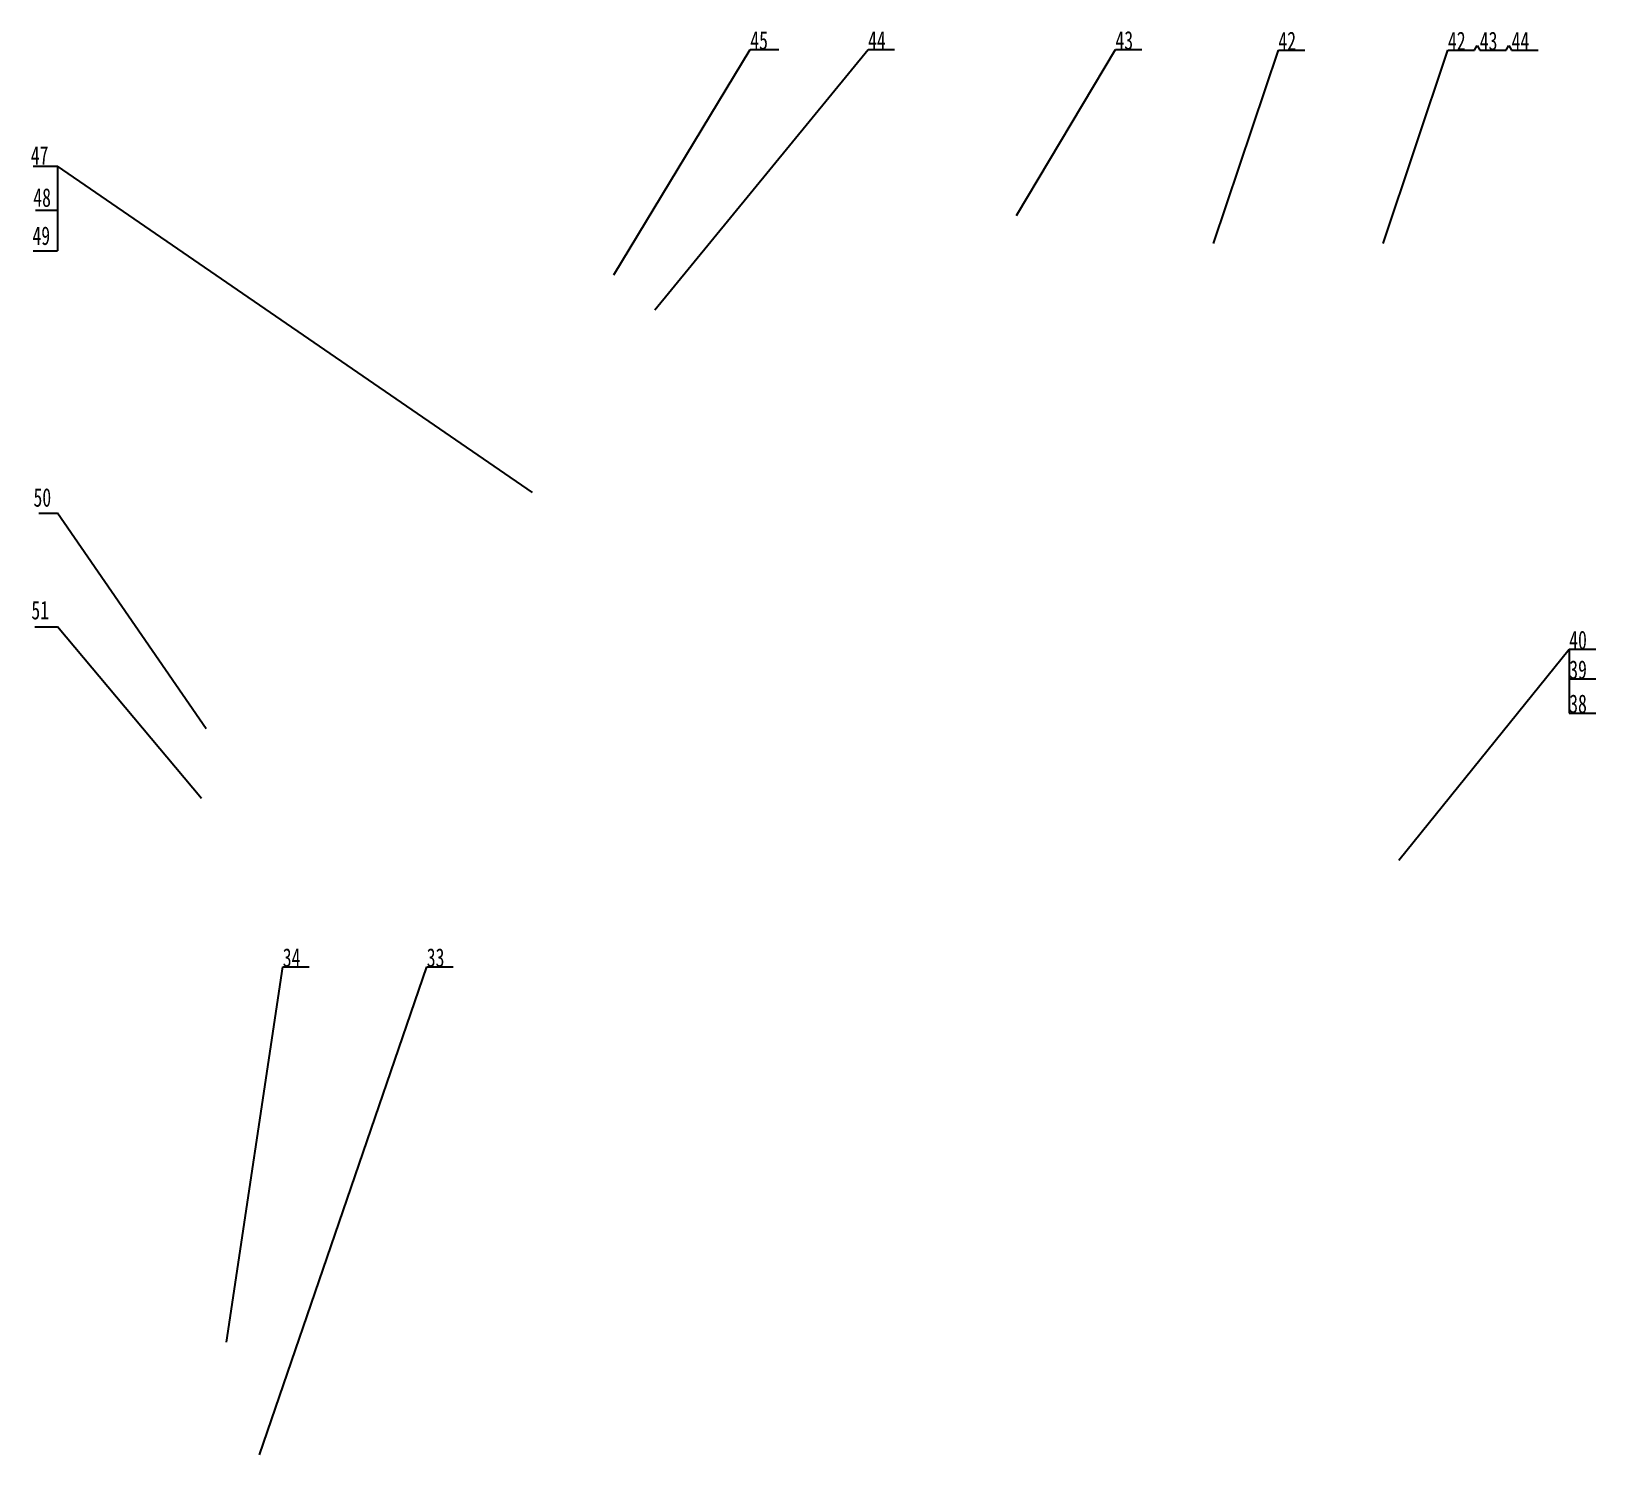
# Model space of a CAD drawing. Header units: millimetres. Extents: x -601 to 2123, y -864 to 718.
# Drawn here: x -600.6 to -305.6, y 140.5 to 408.9 of the extents above; entities that cross this region are included whole.
import ezdxf

# ---------------------------------------------------------------- set-up
doc = ezdxf.new("R2010")
doc.units = ezdxf.units.MM
for name, color, linetype in [('文字层', 7, 'Continuous'), ('标注层', 7, 'Continuous'), ('粗实线', 5, 'Continuous')]:
    doc.layers.add(name, color=color, linetype=linetype)
doc.styles.add('仿宋3.5', font='', dxfattribs={"width": 0.7, "height": 3.5})
doc.styles.get('仿宋3.5').set_extended_font_data('FangSong')

msp = doc.modelspace()

# ---------------------------------------------------------------- texts
at = {"layer": '文字层', "style": '仿宋3.5', "width": 0.7}
for s, p in [('45', (-465.0503, 405.4909)), ('44', (-442.8393, 405.4909)), ('43', (-396.1927, 405.4909)), ('42', (-365.4747, 405.3798)), ('42', (-333.4979, 405.3798)), ('43', (-327.4979, 405.3798)), ('44', (-321.4979, 405.3798)), ('47', (-600.714, 383.8043)), ('48', (-600.2358, 375.8503)), ('49', (-600.3952, 368.6579)), ('50', (-600.199, 319.2957)), ('51', (-600.6032, 298.0502)), ('39', (-310.6369, 286.8236)), ('38', (-310.6369, 280.3862)), ('34', (-553.1967, 232.5224)), ('33', (-526.0484, 232.5224))]:
    msp.add_text(s, height=3.5, dxfattribs=at).set_placement(p)
msp.add_text('40', height=3.5, rotation=360, dxfattribs=at).set_placement((-310.6369, 292.4159))

# ---------------------------------------------------------------- linework, layer by layer
at = {"layer": '标注层'}
for p, q in [((-490.7569, 363.0007), (-465.0503, 405.4909)), ((-483.041, 356.4521), (-442.8393, 405.4909)), ((-414.8575, 374.2398), (-396.1927, 405.4909)), ((-377.6811, 368.9278), (-365.4747, 405.3798)), ((-345.7043, 368.9278), (-333.4979, 405.3798)), ((-506.0991, 321.9557), (-595.6554, 383.4859)), ((-595.6554, 383.4859), (-595.6554, 367.5435)), ((-567.6158, 277.4079), (-595.6554, 318.0846)), ((-568.5001, 264.2615), (-595.6554, 296.6373)), ((-342.7314, 252.6439), (-310.6369, 292.4159)), ((-310.6369, 292.4159), (-310.6369, 280.3852)), ((-563.8242, 161.7521), (-553.1967, 232.5224)), ((-557.6053, 140.5256), (-526.0484, 232.5224))]:
    msp.add_line(p, q, dxfattribs=at)
at = {"layer": '粗实线'}
for p, q in [((-465.0503, 405.4909), (-459.6743, 405.4909)), ((-442.8393, 405.4909), (-437.8393, 405.4909)), ((-396.1927, 405.4909), (-391.1927, 405.4909)), ((-365.4747, 405.3798), (-360.4747, 405.3798)), ((-333.4979, 405.3798), (-328.4979, 405.3798)), ((-328.4979, 405.3798), (-327.9979, 406.2458)), ((-327.9979, 406.2458), (-327.4979, 405.3798)), ((-327.4979, 405.3798), (-322.4979, 405.3798)), ((-322.4979, 405.3798), (-321.9979, 406.2458)), ((-321.9979, 406.2458), (-321.4979, 405.3798)), ((-321.4979, 405.3798), (-316.4979, 405.3798)), ((-600.282, 383.4859), (-595.6554, 383.4859)), ((-599.828, 375.2135), (-595.6554, 375.2135)), ((-600.282, 367.5435), (-595.6554, 367.5435)), ((-599.1682, 318.0846), (-595.6554, 318.0846)), ((-599.9766, 296.6373), (-595.6554, 296.6373)), ((-310.6369, 292.4159), (-305.6369, 292.4159)), ((-310.6369, 286.8236), (-305.6369, 286.8236)), ((-310.6369, 280.3862), (-305.6369, 280.3862)), ((-553.1967, 232.5224), (-548.1967, 232.5224)), ((-526.0484, 232.5224), (-521.0484, 232.5224))]:
    msp.add_line(p, q, dxfattribs=at)

msp.set_redraw_order([(e.dxf.handle, doc.entitydb.next_handle()) for e in msp.query("TEXT MTEXT ATTDEF DIMENSION ARC_DIMENSION")])  # texts and dimensions are drawn at this point

doc.saveas('drawing.dxf')
